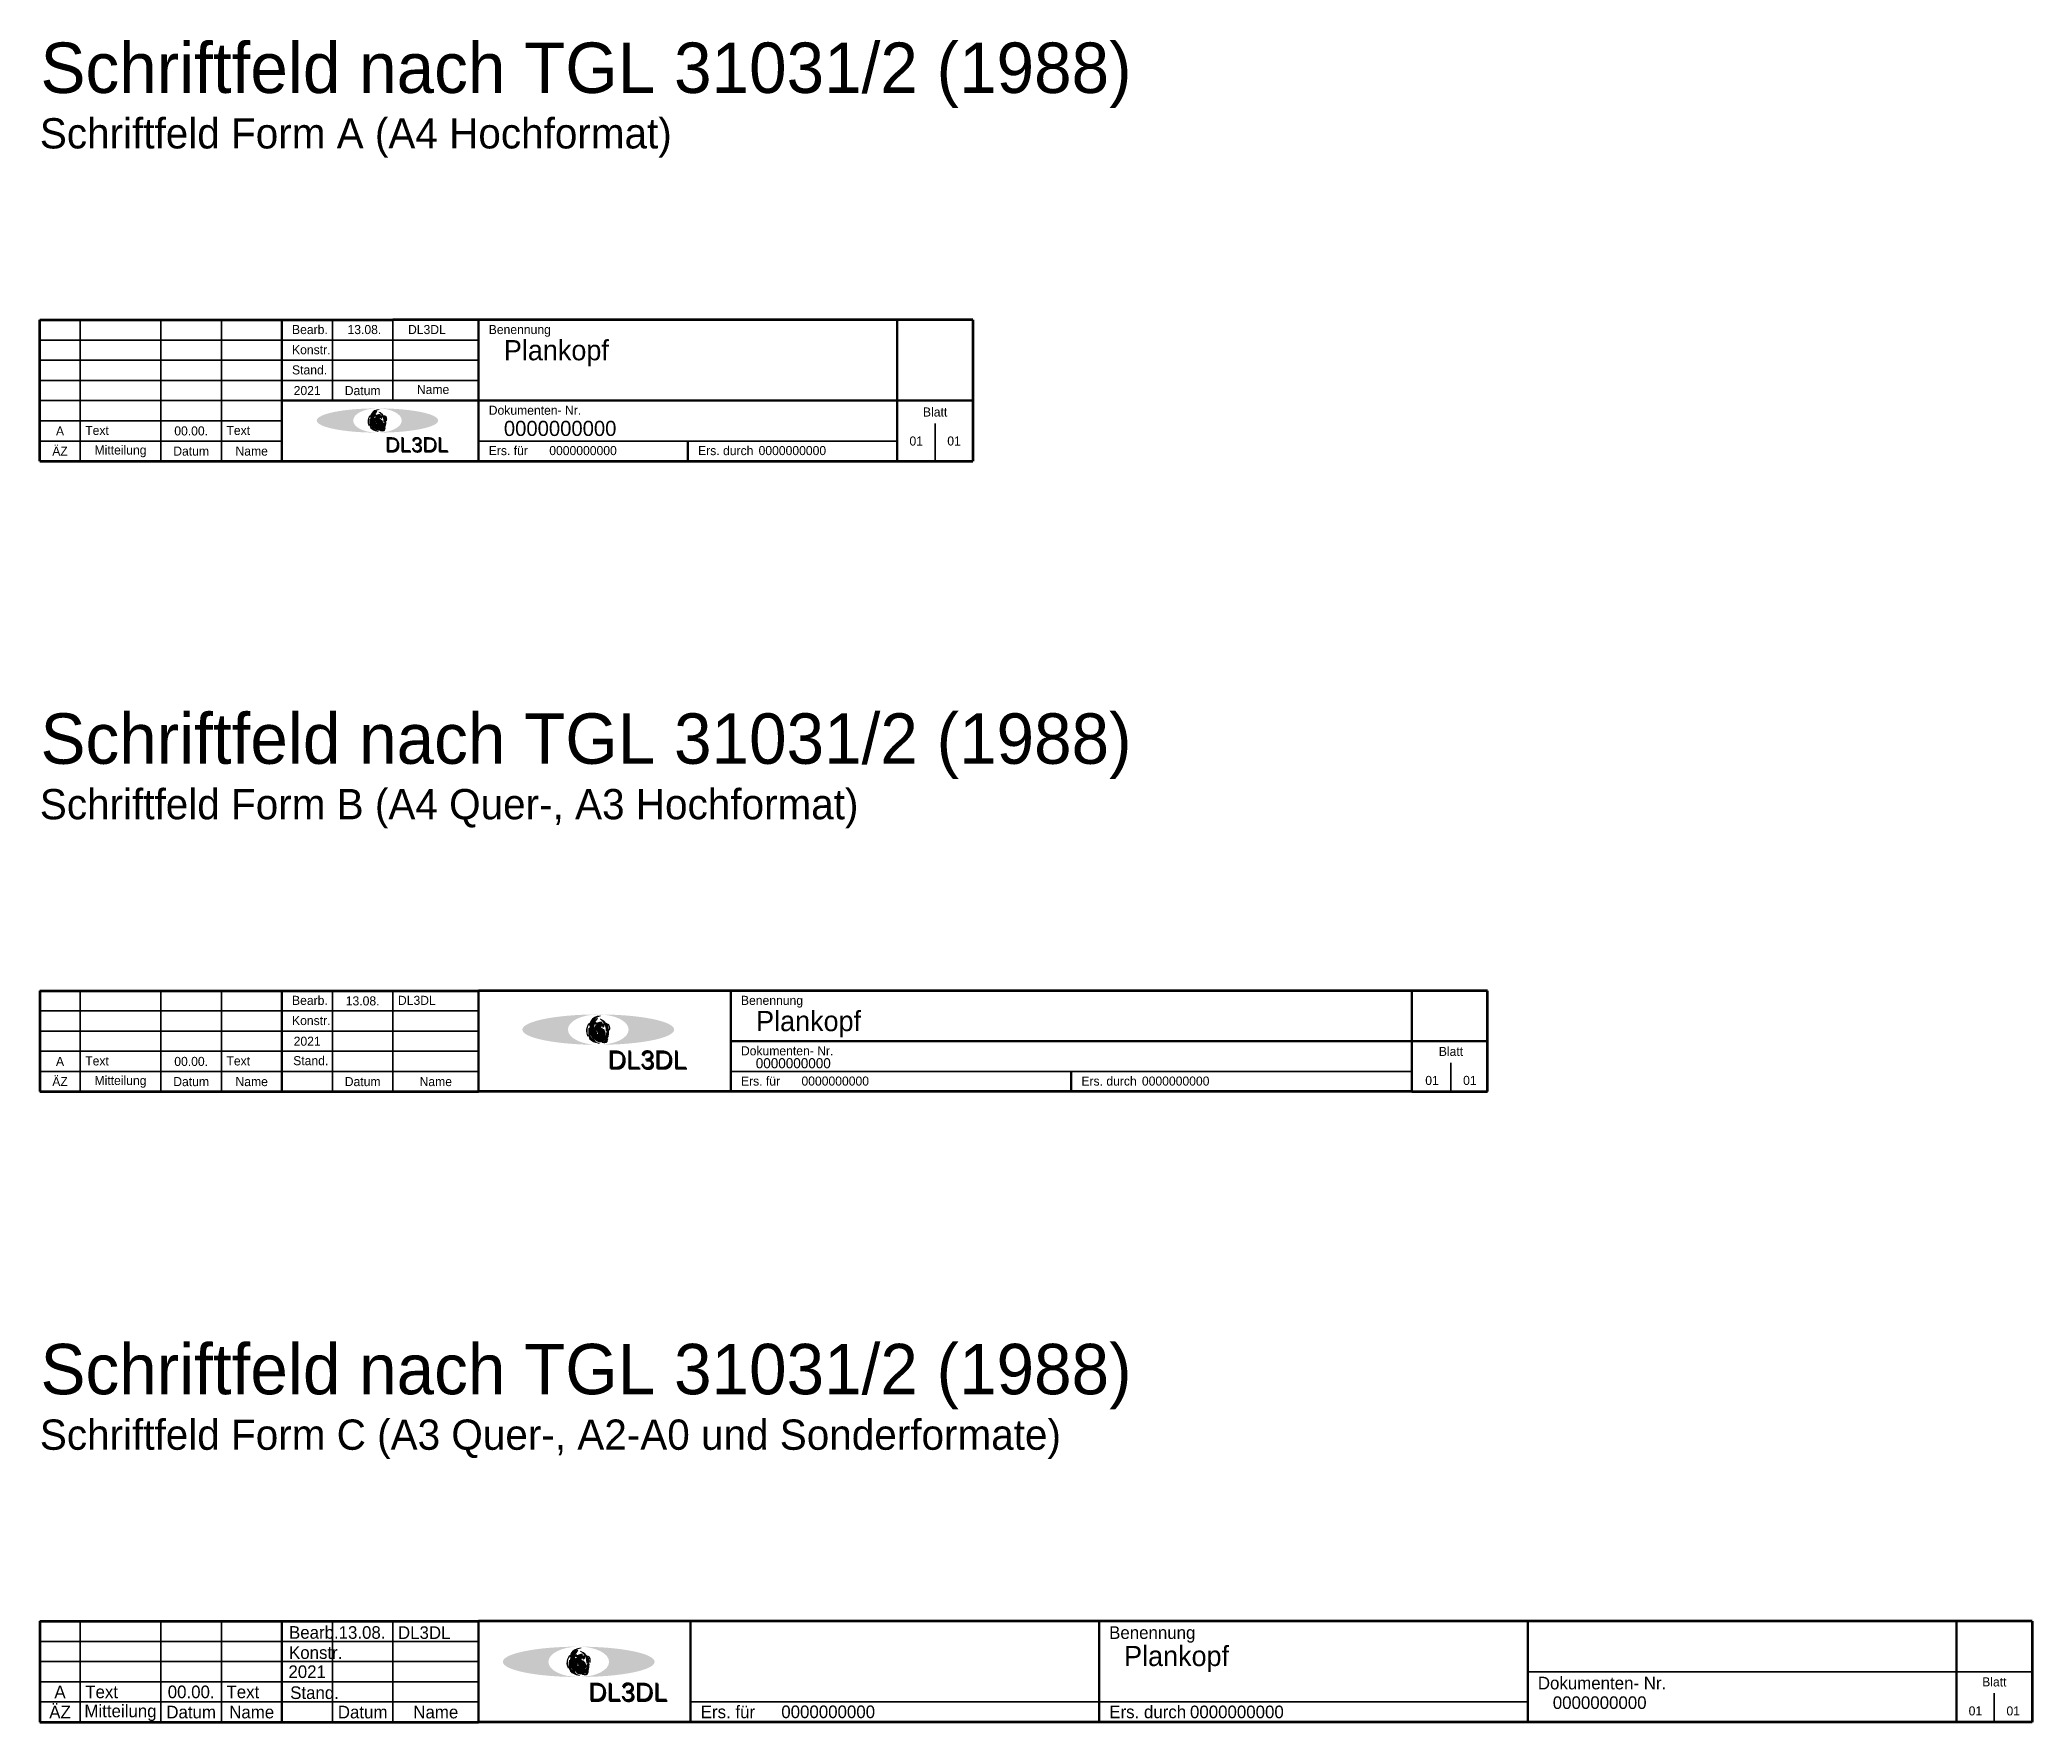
# Model space of a CAD drawing. Header units: millimetres. Extents: x -2 to 4162, y -72 to 4282.
# Drawn here: x 595 to 990, y -59 to 274.5 of the extents above; entities that cross this region are included whole.
import ezdxf
from ezdxf.enums import TextEntityAlignment as Align

# ---------------------------------------------------------------- set-up
doc = ezdxf.new("R2010")
doc.units = ezdxf.units.MM
for name, color, linetype, lineweight, true_color in [('_Logo_A_oval', 1, 'Continuous', 5, 0xff0000), ('_Logo_B_oval', 30, 'Continuous', 5, 0xff7f00), ('_Logo_C_oval', 16, 'Continuous', 5, 0x4c0000), ('_Logo_Phoenix', 96, 'Continuous', 5, 0x004c00), ('_Logo_Text1', 5, 'Continuous', 5, 0x0000ff), ('_Logo_Text2', 1, 'Continuous', 5, 0xff0000), ('Begrenzungslinie Felder', 5, 'Continuous', 50, 0x0000ff), ('Begrenzungslinie Schriftfeld', 30, 'Continuous', 100, 0xff7f00), ('Legende', 7, 'Continuous', 5, 0x000000), ('Text_Ausgef', 3, 'Continuous', 5, 0x00ff00), ('Text_Vorgabe', 1, 'Continuous', 5, 0xff0000), ('Zeilenlinie', 134, 'Continuous', 35, 0x008080)]:
    doc.layers.add(name, color=color, linetype=linetype, lineweight=lineweight, true_color=true_color)
doc.styles.add('textstyle117', font='')
doc.styles.add('textstyle125', font='')
doc.styles.add('textstyle126', font='')
doc.styles.add('textstyle127', font='')
doc.styles.add('textstyle133', font='')
doc.styles.add('textstyle167', font='')
doc.styles.add('textstyle178', font='')
doc.styles.add('textstyle179', font='')
doc.styles.add('textstyle273', font='')
doc.styles.add('textstyle274', font='')
doc.styles.add('textstyle275', font='')
doc.styles.add('textstyle285', font='')
doc.styles.add('textstyle287', font='')
doc.styles.add('textstyle289', font='')
doc.styles.add('textstyle291', font='')
doc.styles.add('textstyle293', font='')
doc.styles.add('textstyle297', font='')
doc.styles.add('textstyle315', font='')
doc.styles.add('textstyle319', font='')
doc.styles.add('textstyle325', font='')
doc.styles.add('textstyle329', font='')
doc.styles.add('textstyle335', font='')
doc.styles.add('textstyle338', font='')
doc.styles.add('textstyle341', font='')
doc.styles.add('textstyle345', font='')
doc.styles.add('textstyle349', font='')
doc.styles.add('textstyle355', font='')
doc.styles.add('textstyle358', font='')
doc.styles.add('textstyle364', font='')
doc.styles.add('textstyle368', font='')
doc.styles.add('textstyle379', font='')
doc.styles.add('textstyle380', font='')
doc.styles.add('textstyle381', font='')
doc.styles.add('textstyle382', font='')
doc.styles.add('textstyle383', font='')
doc.styles.add('textstyle387', font='')
doc.styles.add('textstyle390', font='')
doc.styles.add('textstyle396', font='')
doc.styles.add('textstyle400', font='')
doc.styles.add('textstyle416', font='')
doc.styles.add('textstyle417', font='')
doc.styles.add('textstyle420', font='')
doc.styles.add('textstyle427', font='')
doc.styles.add('textstyle43', font='')
doc.styles.add('textstyle431', font='')
doc.styles.add('textstyle437', font='')
doc.styles.add('textstyle44', font='')
doc.styles.add('textstyle441', font='')
doc.styles.add('textstyle447', font='')
doc.styles.add('textstyle45', font='')
doc.styles.add('textstyle452', font='')
doc.styles.add('textstyle455', font='')
doc.styles.add('textstyle459', font='')
doc.styles.add('textstyle46', font='')
doc.styles.add('textstyle465', font='')
doc.styles.add('textstyle47', font='')
doc.styles.add('textstyle471', font='')
doc.styles.add('textstyle472', font='')
doc.styles.add('textstyle478', font='')
doc.styles.add('textstyle48', font='')
doc.styles.add('textstyle481', font='')
doc.styles.add('textstyle485', font='')
doc.styles.add('textstyle491', font='')
doc.styles.add('textstyle494', font='')
doc.styles.add('textstyle500', font='')
doc.styles.add('textstyle503', font='')
doc.styles.add('textstyle506', font='')
doc.styles.add('textstyle51', font='')
doc.styles.add('textstyle510', font='')
doc.styles.add('textstyle511', font='')
doc.styles.add('textstyle777', font='')
doc.styles.add('textstyle778', font='')
doc.styles.add('textstyle779', font='')
doc.styles.add('textstyle780', font='')
doc.styles.add('textstyle781', font='')
doc.styles.add('textstyle782', font='')
doc.styles.add('textstyle785', font='')
doc.styles.add('textstyle788', font='')
doc.styles.add('textstyle799', font='')
doc.styles.add('textstyle800', font='')
doc.styles.add('textstyle801', font='')
doc.styles.add('textstyle802', font='')
doc.styles.add('textstyle803', font='')
doc.styles.add('textstyle804', font='')
doc.styles.add('textstyle807', font='')
doc.styles.add('textstyle812', font='')
doc.styles.add('textstyle816', font='')
doc.styles.add('textstyle833', font='')
doc.styles.add('textstyle838', font='')
doc.styles.get('textstyle117').set_extended_font_data('TGL 31034-1')
doc.styles.get('textstyle125').set_extended_font_data('TGL 31034-1')
doc.styles.get('textstyle126').set_extended_font_data('TGL 31034-1')
doc.styles.get('textstyle127').set_extended_font_data('TGL 31034-1')
doc.styles.get('textstyle133').set_extended_font_data('TGL 31034-1')
doc.styles.get('textstyle167').set_extended_font_data('TGL 31034-1')
doc.styles.get('textstyle178').set_extended_font_data('TGL 31034-1')
doc.styles.get('textstyle179').set_extended_font_data('TGL 31034-1')
doc.styles.get('textstyle273').set_extended_font_data('TGL 31034-1')
doc.styles.get('textstyle274').set_extended_font_data('TGL 31034-1')
doc.styles.get('textstyle275').set_extended_font_data('TGL 31034-1')
doc.styles.get('textstyle285').set_extended_font_data('TGL 31034-1')
doc.styles.get('textstyle287').set_extended_font_data('TGL 31034-1')
doc.styles.get('textstyle289').set_extended_font_data('TGL 31034-1')
doc.styles.get('textstyle291').set_extended_font_data('TGL 31034-1')
doc.styles.get('textstyle293').set_extended_font_data('TGL 31034-1')
doc.styles.get('textstyle297').set_extended_font_data('TGL 31034-1')
doc.styles.get('textstyle315').set_extended_font_data('TGL 31034-1')
doc.styles.get('textstyle319').set_extended_font_data('TGL 31034-1')
doc.styles.get('textstyle325').set_extended_font_data('TGL 31034-1')
doc.styles.get('textstyle329').set_extended_font_data('TGL 31034-1')
doc.styles.get('textstyle335').set_extended_font_data('TGL 31034-1')
doc.styles.get('textstyle338').set_extended_font_data('TGL 31034-1')
doc.styles.get('textstyle341').set_extended_font_data('TGL 31034-1')
doc.styles.get('textstyle345').set_extended_font_data('TGL 31034-1')
doc.styles.get('textstyle349').set_extended_font_data('TGL 31034-1')
doc.styles.get('textstyle355').set_extended_font_data('TGL 31034-1')
doc.styles.get('textstyle358').set_extended_font_data('TGL 31034-1')
doc.styles.get('textstyle364').set_extended_font_data('TGL 31034-1')
doc.styles.get('textstyle368').set_extended_font_data('TGL 31034-1')
doc.styles.get('textstyle379').set_extended_font_data('TGL 31034-1')
doc.styles.get('textstyle380').set_extended_font_data('TGL 31034-1')
doc.styles.get('textstyle381').set_extended_font_data('TGL 31034-1')
doc.styles.get('textstyle382').set_extended_font_data('TGL 31034-1')
doc.styles.get('textstyle383').set_extended_font_data('TGL 31034-1')
doc.styles.get('textstyle387').set_extended_font_data('TGL 31034-1')
doc.styles.get('textstyle390').set_extended_font_data('TGL 31034-1')
doc.styles.get('textstyle396').set_extended_font_data('TGL 31034-1')
doc.styles.get('textstyle400').set_extended_font_data('TGL 31034-1')
doc.styles.get('textstyle416').set_extended_font_data('TGL 31034-1')
doc.styles.get('textstyle417').set_extended_font_data('TGL 31034-1')
doc.styles.get('textstyle420').set_extended_font_data('TGL 31034-1')
doc.styles.get('textstyle427').set_extended_font_data('TGL 31034-1')
doc.styles.get('textstyle43').set_extended_font_data('TGL 31034-1')
doc.styles.get('textstyle431').set_extended_font_data('TGL 31034-1')
doc.styles.get('textstyle437').set_extended_font_data('TGL 31034-1')
doc.styles.get('textstyle44').set_extended_font_data('TGL 31034-1')
doc.styles.get('textstyle441').set_extended_font_data('TGL 31034-1')
doc.styles.get('textstyle447').set_extended_font_data('TGL 31034-1')
doc.styles.get('textstyle45').set_extended_font_data('TGL 31034-1')
doc.styles.get('textstyle452').set_extended_font_data('TGL 31034-1')
doc.styles.get('textstyle455').set_extended_font_data('TGL 31034-1')
doc.styles.get('textstyle459').set_extended_font_data('TGL 31034-1')
doc.styles.get('textstyle46').set_extended_font_data('TGL 31034-1')
doc.styles.get('textstyle465').set_extended_font_data('TGL 31034-1')
doc.styles.get('textstyle47').set_extended_font_data('TGL 31034-1')
doc.styles.get('textstyle471').set_extended_font_data('TGL 31034-1')
doc.styles.get('textstyle472').set_extended_font_data('TGL 31034-1')
doc.styles.get('textstyle478').set_extended_font_data('TGL 31034-1')
doc.styles.get('textstyle48').set_extended_font_data('TGL 31034-1')
doc.styles.get('textstyle481').set_extended_font_data('TGL 31034-1')
doc.styles.get('textstyle485').set_extended_font_data('TGL 31034-1')
doc.styles.get('textstyle491').set_extended_font_data('TGL 31034-1')
doc.styles.get('textstyle494').set_extended_font_data('TGL 31034-1')
doc.styles.get('textstyle500').set_extended_font_data('TGL 31034-1')
doc.styles.get('textstyle503').set_extended_font_data('TGL 31034-1')
doc.styles.get('textstyle506').set_extended_font_data('TGL 31034-1')
doc.styles.get('textstyle51').set_extended_font_data('TGL 31034-1')
doc.styles.get('textstyle510').set_extended_font_data('Arial')
doc.styles.get('textstyle511').set_extended_font_data('Arial')
doc.styles.get('textstyle777').set_extended_font_data('TGL 31034-1')
doc.styles.get('textstyle778').set_extended_font_data('TGL 31034-1')
doc.styles.get('textstyle779').set_extended_font_data('TGL 31034-1')
doc.styles.get('textstyle780').set_extended_font_data('TGL 31034-1')
doc.styles.get('textstyle781').set_extended_font_data('TGL 31034-1')
doc.styles.get('textstyle782').set_extended_font_data('TGL 31034-1')
doc.styles.get('textstyle785').set_extended_font_data('TGL 31034-1')
doc.styles.get('textstyle788').set_extended_font_data('TGL 31034-1')
doc.styles.get('textstyle799').set_extended_font_data('TGL 31034-1')
doc.styles.get('textstyle800').set_extended_font_data('TGL 31034-1')
doc.styles.get('textstyle801').set_extended_font_data('TGL 31034-1')
doc.styles.get('textstyle802').set_extended_font_data('TGL 31034-1')
doc.styles.get('textstyle803').set_extended_font_data('TGL 31034-1')
doc.styles.get('textstyle804').set_extended_font_data('TGL 31034-1')
doc.styles.get('textstyle807').set_extended_font_data('TGL 31034-1')
doc.styles.get('textstyle812').set_extended_font_data('TGL 31034-1')
doc.styles.get('textstyle816').set_extended_font_data('TGL 31034-1')
doc.styles.get('textstyle833').set_extended_font_data('TGL 31034-1')
doc.styles.get('textstyle838').set_extended_font_data('TGL 31034-1')

msp = doc.modelspace()

# ---------------------------------------------------------------- texts
at = {"layer": 'Legende'}
for s, height, style, p in [('Schriftfeld nach TGL 31031/2 (1988)', 10, 'textstyle289', (595.13, 274)), ('Schriftfeld Form A (A4 Hochformat)', 6, 'textstyle297', (595, 259)), ('Schriftfeld nach TGL 31031/2 (1988)', 10, 'textstyle293', (595.13, 141)), ('Schriftfeld Form B (A4 Quer-, A3 Hochformat)', 6, 'textstyle287', (595, 126)), ('Schriftfeld nach TGL 31031/2 (1988)', 10, 'textstyle291', (595.13, 16)), ('Schriftfeld Form C (A3 Quer-, A2-A0 und Sonderformate)', 6, 'textstyle285', (595, 1))]:
    msp.add_text(s, height=height, dxfattribs=dict(at, style=style)).set_placement(p, align=Align.TOP_LEFT)
at = {"layer": 'Text_Ausgef'}
for s, height, style, p in [('13.08.', 1.8, 'textstyle126', (656, 218)), ('DL3DL', 1.8, 'textstyle125', (668, 218)), ('Plankopf', 4, 'textstyle275', (687, 215)), ('Text', 1.8, 'textstyle48', (604, 198)), ('Text', 1.8, 'textstyle788', (632, 198)), ('0000000000', 3, 'textstyle274', (687, 199)), ('0000000000', 1.8, 'textstyle782', (696, 194)), ('0000000000', 1.8, 'textstyle807', (737.5, 194)), ('DL3DL', 1.8, 'textstyle45', (666, 85)), ('Plankopf', 4, 'textstyle167', (737, 82)), ('Text', 1.8, 'textstyle47', (604, 73)), ('Text', 1.8, 'textstyle46', (632, 73)), ('0000000000', 2, 'textstyle273', (736.94, 72.64)), ('0000000000', 1.8, 'textstyle781', (746, 69)), ('0000000000', 1.8, 'textstyle812', (813.5, 69)), ('DL3DL', 2.5, 'textstyle777', (666, -40)), ('Plankopf', 4, 'textstyle179', (809.96, -43.88)), ('Text', 2.5, 'textstyle779', (604, -51.75)), ('Text', 2.5, 'textstyle778', (632, -51.75)), ('0000000000', 2.5, 'textstyle178', (894.96, -53.88)), ('0000000000', 2.5, 'textstyle382', (742, -55.7)), ('0000000000', 2.5, 'textstyle416', (823.03, -55.72))]:
    msp.add_text(s, height=height, dxfattribs=dict(at, style=style)).set_placement(p, align=Align.TOP_LEFT)
for s, height, style, p in [('2021', 1.8, 'textstyle127', (648, 205)), ('A', 1.8, 'textstyle51', (599, 197)), ('00.00.', 1.8, 'textstyle785', (625, 197)), ('01', 1.8, 'textstyle804', (768.75, 195)), ('01', 1.8, 'textstyle803', (776.25, 195)), ('13.08.', 1.8, 'textstyle44', (659, 84)), ('2021', 1.8, 'textstyle117', (648, 76)), ('A', 1.8, 'textstyle780', (599, 72)), ('00.00.', 1.8, 'textstyle43', (625, 72)), ('01', 1.8, 'textstyle802', (871.02, 68.23)), ('01', 1.8, 'textstyle801', (878.52, 68.23)), ('13.08.', 2.5, 'textstyle816', (658.88, -41.22)), ('2021', 2.5, 'textstyle133', (648, -49)), ('A', 2.5, 'textstyle833', (599, -53)), ('00.00.', 2.5, 'textstyle838', (625, -53)), ('01', 1.8, 'textstyle800', (978.75, -56.77)), ('01', 1.8, 'textstyle799', (986.25, -56.77))]:
    msp.add_text(s, height=height, dxfattribs=dict(at, style=style)).set_placement(p, align=Align.MIDDLE_CENTER)
at = {"layer": 'Text_Vorgabe'}
for s, height, style, p in [('Bearb.', 1.8, 'textstyle431', (645, 218)), ('Benennung', 1.8, 'textstyle341', (684, 218)), ('Konstr.', 1.8, 'textstyle441', (645, 214)), ('Stand.', 1.8, 'textstyle437', (645, 210)), ('Dokumenten- Nr.', 1.8, 'textstyle355', (684, 202)), ('Ers. für', 1.8, 'textstyle387', (684, 194)), ('Ers. durch', 1.8, 'textstyle400', (725.5, 194)), ('Bearb.', 1.8, 'textstyle427', (645, 85)), ('Benennung', 1.8, 'textstyle358', (734, 85)), ('Konstr.', 1.8, 'textstyle455', (645, 81)), ('Dokumenten- Nr.', 1.8, 'textstyle390', (734, 75)), ('Stand.', 1.8, 'textstyle452', (645.23, 73.05)), ('Ers. für', 1.8, 'textstyle420', (734, 69)), ('Ers. durch', 1.8, 'textstyle396', (801.5, 69)), ('Bearb.', 2.5, 'textstyle447', (644.4, -39.96)), ('Benennung', 2.5, 'textstyle364', (807, -40)), ('Konstr.', 2.5, 'textstyle471', (644.4, -43.96)), ('Dokumenten- Nr.', 2.5, 'textstyle368', (892, -50)), ('Stand.', 2.5, 'textstyle465', (644.63, -51.91)), ('Ers. für', 2.5, 'textstyle383', (726.03, -55.72)), ('Ers. durch', 2.5, 'textstyle417', (807.03, -55.72))]:
    msp.add_text(s, height=height, dxfattribs=dict(at, style=style)).set_placement(p, align=Align.TOP_LEFT)
for s, height, style, p in [('Datum', 1.8, 'textstyle349', (659, 205)), ('Name', 1.8, 'textstyle345', (672.96, 205.22)), ('Blatt', 1.8, 'textstyle381', (772.5, 200.75)), ('ÄZ', 1.8, 'textstyle459', (599, 193)), ('Mitteilung', 1.8, 'textstyle472', (610.99, 193.22)), ('Datum', 1.8, 'textstyle485', (625, 193)), ('Name', 1.8, 'textstyle319', (637, 193)), ('Blatt', 1.8, 'textstyle380', (874.77, 73.98)), ('ÄZ', 1.8, 'textstyle481', (599, 68)), ('Mitteilung', 1.8, 'textstyle494', (610.99, 68.22)), ('Datum', 1.8, 'textstyle506', (625, 68)), ('Name', 1.8, 'textstyle315', (637, 68)), ('Datum', 1.8, 'textstyle503', (659, 68)), ('Name', 1.8, 'textstyle338', (673.5, 68)), ('Blatt', 1.8, 'textstyle379', (982.5, -51.02)), ('ÄZ', 2.5, 'textstyle478', (599, -57)), ('Mitteilung', 2.5, 'textstyle491', (610.99, -56.78)), ('Datum', 2.5, 'textstyle500', (625, -57)), ('Name', 2.5, 'textstyle335', (637, -57)), ('Datum', 2.5, 'textstyle325', (659, -57)), ('Name', 2.5, 'textstyle329', (673.5, -57))]:
    msp.add_text(s, height=height, dxfattribs=dict(at, style=style)).set_placement(p, align=Align.MIDDLE_CENTER)

# ---------------------------------------------------------------- blocks, each defined once
blk = doc.blocks.new('block 1')
at = {"layer": '_Logo_A_oval'}
h = blk.add_hatch(color=256, dxfattribs=at)
edge = h.paths.add_edge_path()
edge.add_ellipse((-24.42, 16.3), major_axis=(7.52, 0), ratio=0.5, start_angle=0, end_angle=360)
edge = h.paths.add_edge_path()
edge.add_ellipse((-24.42, 16.3), major_axis=(11.29, 0), ratio=0.333333, start_angle=0, end_angle=360)
at = {"layer": '_Logo_B_oval'}
h = blk.add_hatch(color=256, dxfattribs=at)
edge = h.paths.add_edge_path()
edge.add_ellipse((-24.42, 16.3), major_axis=(11.29, 0), ratio=0.333333, start_angle=0, end_angle=360)
edge = h.paths.add_edge_path()
edge.add_ellipse((-24.42, 16.3), major_axis=(15.05, 0), ratio=0.25, start_angle=0, end_angle=360)
at = {"layer": '_Logo_C_oval'}
h = blk.add_hatch(color=256, dxfattribs=at)
edge = h.paths.add_edge_path()
edge.add_ellipse((-24.42, 16.3), major_axis=(15.05, 0), ratio=0.25, start_angle=0, end_angle=360)
edge = h.paths.add_edge_path()
edge.add_ellipse((-24.42, 16.3), major_axis=(18.81, 0), ratio=0.2, start_angle=0, end_angle=360)
at = {"layer": '_Logo_Phoenix'}
h = blk.add_hatch(color=256, dxfattribs=at)
edge = h.paths.add_edge_path()
edge.add_spline(control_points=[(-26.6, 17.89), (-27.81, 16.75), (-27.23, 14.84), (-26.96, 14.71)], knot_values=[0, 0, 0, 0, 1, 1, 1, 1], degree=3, periodic=0)
edge.add_spline(control_points=[(-26.96, 14.71), (-27.04, 14.78), (-27.63, 16.69), (-26.6, 17.89)], knot_values=[0, 0, 0, 0, 1, 1, 1, 1], degree=3, periodic=0)
h = blk.add_hatch(color=256, dxfattribs=at)
edge = h.paths.add_edge_path()
edge.add_spline(control_points=[(-24.98, 15.82), (-24.67, 15.64), (-24.89, 15.28), (-24.89, 15.28), (-24.89, 15.28), (-24.81, 15.1), (-24.34, 15.1), (-24.41, 15.53), (-24.5, 15.82), (-24.89, 16.21), (-25.2, 16.47), (-25.32, 16.83), (-25.09, 17.19), (-24.71, 17.43), (-24.64, 17.53), (-24.7, 17.66), (-24.91, 17.65), (-25.1, 17.6), (-25.26, 17.69), (-25.22, 17.95), (-24.98, 18.08), (-24.97, 18.09), (-24.97, 18.08), (-25.04, 17.97), (-25.15, 17.88), (-25.06, 17.8), (-24.77, 17.88), (-24.43, 18.06), (-23.82, 18.19), (-23.6, 18.17), (-23.57, 18.11), (-23.54, 17.91), (-23.62, 17.75), (-23.32, 17.79), (-23.11, 17.69), (-22.94, 17.52), (-22.98, 17.23), (-23.18, 16.98), (-23.26, 16.92), (-23.26, 16.92), (-23.28, 17.06), (-23.33, 17.22), (-23.51, 17.26), (-23.76, 17.21), (-23.87, 16.98), (-23.85, 16.68), (-23.63, 16.59), (-23.19, 16.44), (-22.98, 16.16)], knot_values=[0, 0, 0, 0, 1, 2, 3, 4, 5, 6, 7, 8, 9, 10, 11, 12, 13, 14, 15, 16, 17, 18, 19, 20, 21, 22, 23, 24, 25, 26, 27, 28, 29, 30, 31, 32, 33, 34, 35, 36, 37, 38, 39, 40, 41, 42, 43, 44, 45, 46, 46, 46, 46], degree=3, periodic=0)
edge.add_spline(control_points=[(-22.98, 16.16), (-22.78, 15.82), (-22.64, 15.33), (-22.72, 14.85), (-22.89, 14.42), (-23.05, 14.16), (-23.05, 14.16), (-22.53, 14.47), (-22.39, 15), (-22.4, 15.41), (-22.44, 15.51), (-22.29, 15.25), (-22.27, 14.77), (-22.37, 14.46), (-22.79, 13.69), (-23.23, 13.41), (-23.72, 13.27), (-24.31, 13.27), (-24.68, 13.45), (-24.68, 13.45), (-24.68, 13.45)], knot_values=[0, 0, 0, 0, 1, 2, 3, 4, 5, 6, 7, 8, 9, 10, 11, 12, 13, 14, 15, 16, 17, 18, 18, 18, 18], degree=3, periodic=0)
edge.add_spline(control_points=[(-24.68, 13.45), (-24.68, 13.45), (-24.73, 13.42), (-27.63, 16.75), (-24.62, 19.15)], knot_values=[0, 0, 0, 0, 1, 2, 2, 2, 2], degree=3, periodic=0)
edge.add_spline(control_points=[(-24.62, 19.15), (-25.94, 17.44), (-24.98, 15.82), (-24.98, 15.82), (-24.98, 15.82), (-24.98, 15.82), (-24.98, 15.82)], knot_values=[0, 0, 0, 0, 1, 2, 3, 4, 4, 4, 4], degree=3, periodic=0)
h = blk.add_hatch(color=256, dxfattribs=at)
edge = h.paths.add_edge_path()
edge.add_spline(control_points=[(-25.07, 19.2), (-26.56, 16.31), (-25.17, 13.29), (-25.17, 13.28), (-25.17, 13.28), (-27.32, 16.35), (-25.07, 19.2), (-25.07, 19.2), (-25.07, 19.2)], knot_values=[0, 0, 0, 0, 1, 2, 3, 4, 5, 6, 6, 6, 6], degree=3, periodic=0)
h = blk.add_hatch(color=256, dxfattribs=at)
edge = h.paths.add_edge_path()
edge.add_spline(control_points=[(-26.74, 16.69), (-26.67, 13.86), (-24.21, 12.88), (-24.21, 12.88), (-24.21, 12.88), (-26.98, 13.57), (-26.72, 16.66), (-26.72, 16.66), (-26.74, 16.69)], knot_values=[0, 0, 0, 0, 1, 2, 3, 4, 5, 6, 6, 6, 6], degree=3, periodic=0)
h = blk.add_hatch(color=256, dxfattribs=at)
edge = h.paths.add_edge_path()
edge.add_spline(control_points=[(-23.85, 19.74), (-25.84, 19.26), (-26.58, 17.35), (-26.58, 17.35)], knot_values=[0, 0, 0, 0, 1, 1, 1, 1], degree=3, periodic=0)
edge.add_spline(control_points=[(-26.58, 17.35), (-26.55, 17.49), (-26.28, 19.73), (-23.85, 19.74)], knot_values=[0, 0, 0, 0, 1, 1, 1, 1], degree=3, periodic=0)
h = blk.add_hatch(color=256, dxfattribs=at)
edge = h.paths.add_edge_path()
edge.add_spline(control_points=[(-22.53, 16.9), (-22.49, 16.66), (-22.46, 16.47), (-22.44, 16.16), (-22.43, 15.93), (-22.44, 15.93), (-22.44, 15.93), (-22.33, 16.25), (-22.33, 16.63), (-22.41, 17.29), (-22.62, 17.91), (-22.8, 18.21), (-23.31, 18.62), (-23.99, 18.93), (-23.99, 18.93), (-23.99, 18.93)], knot_values=[0, 0, 0, 0, 1, 2, 3, 4, 5, 6, 7, 8, 9, 10, 11, 12, 13, 13, 13, 13], degree=3, periodic=0)
edge.add_spline(control_points=[(-23.99, 18.93), (-23.58, 18.71), (-23.35, 18.48), (-23.11, 18.17), (-22.86, 17.85), (-22.63, 17.34), (-22.53, 16.9)], knot_values=[0, 0, 0, 0, 1, 2, 3, 4, 4, 4, 4], degree=3, periodic=0)
h = blk.add_hatch(color=256, dxfattribs=at)
edge = h.paths.add_edge_path()
edge.add_spline(control_points=[(-21.88, 15.29), (-21.9, 14.91), (-22.02, 14.4), (-22.18, 14.11), (-22.54, 13.78), (-22.74, 13.58), (-22.74, 13.58), (-22.6, 13.84), (-22.4, 14.16), (-22.28, 14.47), (-22.27, 14.77), (-22.41, 15.45)], knot_values=[0, 0, 0, 0, 1, 2, 3, 4, 5, 6, 7, 8, 9, 9, 9, 9], degree=3, periodic=0)
edge.add_spline(control_points=[(-22.41, 15.45), (-22.22, 15.55), (-22.18, 15.76), (-22.16, 16.39), (-22.2, 16.96), (-22.21, 17.27), (-22.41, 17.88), (-22.52, 17.96), (-22.18, 17.52), (-22.07, 17.22), (-21.96, 16.8), (-21.9, 16.39), (-21.87, 15.82), (-21.88, 15.29)], knot_values=[0, 0, 0, 0, 1, 2, 3, 4, 5, 6, 7, 8, 9, 10, 11, 11, 11, 11], degree=3, periodic=0)
h = blk.add_hatch(color=256, dxfattribs=at)
edge = h.paths.add_edge_path()
edge.add_spline(control_points=[(-21.62, 16.15), (-21.62, 16.55), (-21.68, 16.81), (-21.74, 17.11), (-21.86, 17.35), (-22.13, 17.73), (-22.13, 17.73), (-22.13, 17.73)], knot_values=[0, 0, 0, 0, 1, 2, 3, 4, 5, 5, 5, 5], degree=3, periodic=0)
edge.add_spline(control_points=[(-22.13, 17.73), (-21.5, 17.42), (-21.62, 16.15), (-21.62, 16.15), (-21.62, 16.15)], knot_values=[0, 0, 0, 0, 1, 2, 2, 2, 2], degree=3, periodic=0)
h = blk.add_hatch(color=256, dxfattribs=at)
edge = h.paths.add_edge_path()
edge.add_spline(control_points=[(-23.42, 13.15), (-23.15, 13.04), (-22.71, 13.03), (-22.46, 13.1), (-22.24, 13.34), (-22.1, 13.68), (-22.08, 13.94), (-22.06, 14.05), (-22.06, 14.05), (-22.06, 14.05), (-22.15, 13.82), (-22.22, 13.75), (-22.4, 13.53), (-22.59, 13.39), (-22.77, 13.32), (-23.05, 13.23), (-23.33, 13.21), (-23.42, 13.21), (-23.52, 13.21), (-23.52, 13.21), (-23.52, 13.21), (-23.46, 13.17), (-23.42, 13.15), (-23.42, 13.15), (-23.42, 13.15)], knot_values=[0, 0, 0, 0, 1, 2, 3, 4, 5, 6, 7, 8, 9, 10, 11, 12, 13, 14, 15, 16, 17, 18, 19, 20, 21, 22, 22, 22, 22], degree=3, periodic=0)
for points in [[(-26.6, 17.89), (-27.81, 16.75), (-27.23, 14.84), (-26.96, 14.71)], [(-24.62, 19.15), (-27.63, 16.75), (-24.73, 13.42), (-24.68, 13.45), (-24.68, 13.45)], [(-26.6, 17.89), (-27.63, 16.69), (-27.04, 14.78), (-26.96, 14.71)], [(-26.74, 16.69), (-26.67, 13.86), (-24.21, 12.88), (-24.21, 12.88), (-24.21, 12.88), (-26.98, 13.57), (-26.72, 16.66), (-26.72, 16.66), (-26.74, 16.69)], [(-25.07, 19.2), (-26.56, 16.31), (-25.17, 13.29), (-25.17, 13.28), (-25.17, 13.28), (-27.32, 16.35), (-25.07, 19.2), (-25.07, 19.2), (-25.07, 19.2)], [(-23.85, 19.74), (-26.28, 19.73), (-26.55, 17.49), (-26.58, 17.35)], [(-23.85, 19.74), (-25.84, 19.26), (-26.58, 17.35), (-26.58, 17.35)], [(-24.62, 19.15), (-25.94, 17.44), (-24.98, 15.82), (-24.98, 15.82), (-24.98, 15.82), (-24.98, 15.82), (-24.98, 15.82)], [(-24.98, 15.82), (-24.67, 15.64), (-24.89, 15.28), (-24.89, 15.28), (-24.89, 15.28), (-24.81, 15.1), (-24.34, 15.1), (-24.41, 15.53), (-24.5, 15.82), (-24.89, 16.21), (-25.2, 16.47), (-25.32, 16.83), (-25.09, 17.19), (-24.71, 17.43), (-24.64, 17.53), (-24.7, 17.66), (-24.91, 17.65), (-25.1, 17.6), (-25.26, 17.69), (-25.22, 17.95), (-24.98, 18.08), (-24.97, 18.09), (-24.97, 18.08), (-25.04, 17.97), (-25.15, 17.88), (-25.06, 17.8), (-24.77, 17.88), (-24.43, 18.06), (-23.82, 18.19), (-23.6, 18.17), (-23.57, 18.11), (-23.54, 17.91), (-23.62, 17.75), (-23.32, 17.79), (-23.11, 17.69), (-22.94, 17.52), (-22.98, 17.23), (-23.18, 16.98), (-23.26, 16.92), (-23.26, 16.92), (-23.28, 17.06), (-23.33, 17.22), (-23.51, 17.26), (-23.76, 17.21), (-23.87, 16.98), (-23.85, 16.68), (-23.63, 16.59), (-23.19, 16.44), (-22.98, 16.16)], [(-22.98, 16.16), (-22.78, 15.82), (-22.64, 15.33), (-22.72, 14.85), (-22.89, 14.42), (-23.05, 14.16), (-23.05, 14.16), (-22.53, 14.47), (-22.39, 15), (-22.4, 15.41), (-22.44, 15.51), (-22.29, 15.25), (-22.27, 14.77), (-22.37, 14.46), (-22.79, 13.69), (-23.23, 13.41), (-23.72, 13.27), (-24.31, 13.27), (-24.68, 13.45), (-24.68, 13.45), (-24.68, 13.45)], [(-23.99, 18.93), (-23.58, 18.71), (-23.35, 18.48), (-23.11, 18.17), (-22.86, 17.85), (-22.63, 17.34), (-22.53, 16.9)], [(-22.53, 16.9), (-22.49, 16.66), (-22.46, 16.47), (-22.44, 16.16), (-22.43, 15.93), (-22.44, 15.93), (-22.44, 15.93), (-22.33, 16.25), (-22.33, 16.63), (-22.41, 17.29), (-22.62, 17.91), (-22.8, 18.21), (-23.31, 18.62), (-23.99, 18.93), (-23.99, 18.93), (-23.99, 18.93)], [(-21.88, 15.29), (-21.9, 14.91), (-22.02, 14.4), (-22.18, 14.11), (-22.54, 13.78), (-22.74, 13.58), (-22.74, 13.58), (-22.6, 13.84), (-22.4, 14.16), (-22.28, 14.47), (-22.27, 14.77), (-22.41, 15.45)], [(-22.41, 15.45), (-22.22, 15.55), (-22.18, 15.76), (-22.16, 16.39), (-22.2, 16.96), (-22.21, 17.27), (-22.41, 17.88), (-22.52, 17.96), (-22.18, 17.52), (-22.07, 17.22), (-21.96, 16.8), (-21.9, 16.39), (-21.87, 15.82), (-21.88, 15.29)], [(-22.13, 17.73), (-21.5, 17.42), (-21.62, 16.15), (-21.62, 16.15), (-21.62, 16.15)], [(-21.62, 16.15), (-21.62, 16.55), (-21.68, 16.81), (-21.74, 17.11), (-21.86, 17.35), (-22.13, 17.73), (-22.13, 17.73), (-22.13, 17.73)], [(-23.42, 13.15), (-23.15, 13.04), (-22.71, 13.03), (-22.46, 13.1), (-22.24, 13.34), (-22.1, 13.68), (-22.08, 13.94), (-22.06, 14.05), (-22.06, 14.05), (-22.06, 14.05), (-22.15, 13.82), (-22.22, 13.75), (-22.4, 13.53), (-22.59, 13.39), (-22.77, 13.32), (-23.05, 13.23), (-23.33, 13.21), (-23.42, 13.21), (-23.52, 13.21), (-23.52, 13.21), (-23.52, 13.21), (-23.46, 13.17), (-23.42, 13.15), (-23.42, 13.15), (-23.42, 13.15)]]:
    blk.add_open_spline(points, degree=3, dxfattribs=at)
at = {"layer": '_Logo_Text1', "style": 'textstyle511'}
blk.add_text('DL3DL', height=4.514, dxfattribs=at).set_placement((-12.05, 8.6), align=Align.MIDDLE_CENTER)
at = {"layer": '_Logo_Text2', "style": 'textstyle510'}
blk.add_text('DL3DL', height=4.514, dxfattribs=at).set_placement((-12.26, 8.9), align=Align.MIDDLE_CENTER)

# ---------------------------------------------------------------- linework, layer by layer
at = {"layer": 'Begrenzungslinie Felder'}
for p, q in [((643, 215), (643, 219)), ((682, 215), (682, 219)), ((765, 203), (765, 219)), ((643, 211), (643, 215)), ((682, 211), (682, 215)), ((643, 207), (643, 211)), ((682, 207), (682, 211)), ((643, 203), (643, 207)), ((682, 203), (682, 207)), ((643, 199), (643, 203)), ((682, 203), (643, 203)), ((765, 203), (682, 203)), ((682, 203), (682, 199)), ((780, 203), (765, 203)), ((765, 191), (765, 203)), ((643, 195), (643, 199)), ((682, 199), (682, 195)), ((643, 191), (643, 195)), ((682, 195), (682, 191)), ((723.5, 195), (723.5, 191)), ((643, 86), (643, 66)), ((682, 86), (682, 66)), ((732, 76), (732, 86)), ((867, 76), (867, 86)), ((732, 70), (732, 76)), ((732, 76), (882, 76)), ((867, 70), (867, 76)), ((732, 66), (732, 70)), ((799.5, 66), (799.5, 70)), ((867, 66), (867, 70)), ((643, -39), (643, -59)), ((682, -39), (682, -59)), ((724, -55), (724, -39)), ((805, -59), (805, -39)), ((890, -59), (890, -39)), ((975, -59), (975, -39)), ((724, -59), (724, -55))]:
    msp.add_line(p, q, dxfattribs=at)
at = {"layer": 'Begrenzungslinie Schriftfeld'}
for p, q in [((595, 215), (595, 219)), ((595, 219), (603, 219)), ((603, 219), (619, 219)), ((619, 219), (631, 219)), ((631, 219), (643, 219)), ((643, 219), (653, 219)), ((653, 219), (665, 219)), ((780, 219), (665, 219)), ((780, 219), (780, 203)), ((595, 211), (595, 215)), ((595, 207), (595, 211)), ((595, 203), (595, 207)), ((595, 199), (595, 203)), ((780, 203), (780, 199)), ((595, 195), (595, 199)), ((780, 199), (780, 195)), ((595, 191), (595, 195)), ((780, 195), (780, 191)), ((595, 191), (603, 191)), ((603, 191), (619, 191)), ((619, 191), (631, 191)), ((631, 191), (643, 191)), ((643, 191), (780, 191)), ((595, 86), (595, 82)), ((595, 86), (603, 86)), ((603, 86), (619, 86)), ((619, 86), (631, 86)), ((631, 86), (643, 86)), ((643, 86), (653, 86)), ((653, 86), (665, 86)), ((665, 86), (682, 86)), ((882, 86), (682, 86)), ((882, 76), (882, 86)), ((595, 82), (595, 78)), ((595, 78), (595, 74)), ((882, 66), (882, 76)), ((595, 74), (595, 70)), ((595, 70), (595, 66)), ((595, 66), (682, 66)), ((799.5, 66), (682, 66)), ((867, 66), (799.5, 66)), ((867, 66), (874.5, 66)), ((874.5, 66), (882, 66)), ((595, -39), (595, -43)), ((595, -39), (603, -39)), ((603, -39), (619, -39)), ((619, -39), (631, -39)), ((631, -39), (643, -39)), ((643, -39), (653, -39)), ((653, -39), (665, -39)), ((665, -39), (682, -39)), ((805, -39), (682, -39)), ((890, -39), (805, -39)), ((975, -39), (890, -39)), ((990, -39), (975, -39)), ((990, -39), (990, -49)), ((595, -43), (595, -47)), ((595, -47), (595, -51)), ((595, -51), (595, -55)), ((990, -49), (990, -59)), ((595, -55), (595, -59)), ((595, -59), (682, -59)), ((805, -59), (682, -59)), ((890, -59), (805, -59)), ((975, -59), (890, -59)), ((982.5, -59), (975, -59)), ((990, -59), (982.5, -59))]:
    msp.add_line(p, q, dxfattribs=at)
at = {"layer": 'Zeilenlinie'}
for p, q in [((603, 191), (603, 219)), ((619, 191), (619, 219)), ((631, 191), (631, 219)), ((653, 203), (653, 219)), ((665, 203), (665, 219)), ((595, 215), (643, 215)), ((643, 215), (682, 215)), ((595, 211), (643, 211)), ((643, 211), (682, 211)), ((595, 207), (643, 207)), ((643, 207), (682, 207)), ((595, 203), (643, 203)), ((595, 199), (643, 199)), ((772.5, 191), (772.5, 198.5)), ((595, 195), (643, 195)), ((682, 195), (765, 195)), ((603, 86), (603, 66)), ((619, 86), (619, 66)), ((631, 86), (631, 66)), ((653, 86), (653, 66)), ((665, 86), (665, 66)), ((595, 82), (643, 82)), ((643, 82), (682, 82)), ((595, 78), (643, 78)), ((643, 78), (682, 78)), ((595, 74), (643, 74)), ((643, 74), (682, 74)), ((874.77, 66), (874.77, 71.73)), ((595, 70), (643, 70)), ((643, 70), (682, 70)), ((732, 70), (867, 70)), ((603, -39), (603, -59)), ((619, -39), (619, -59)), ((631, -39), (631, -59)), ((653, -39), (653, -59)), ((665, -39), (665, -59)), ((595, -43), (643, -43)), ((643, -43), (682, -43)), ((595, -47), (643, -47)), ((643, -47), (682, -47)), ((595, -51), (643, -51)), ((643, -51), (682, -51)), ((890, -49), (990, -49)), ((595, -55), (643, -55)), ((643, -55), (682, -55)), ((724, -55), (890, -55)), ((982.5, -59), (982.5, -53.27))]:
    msp.add_line(p, q, dxfattribs=at)

# ---------------------------------------------------------------- block references
at = {"layer": 'Begrenzungslinie Felder'}
for p, xscale, yscale in [((677.57, 188.63), 0.6400000000000001, 0.6400000000000001), ((725.25, 65.26), 0.8, 0.8), ((721.38, -60.08), 0.8, 0.8)]:
    msp.add_blockref('block 1', p, dxfattribs=dict(at, xscale=xscale, yscale=yscale))

msp.set_redraw_order([(e.dxf.handle, doc.entitydb.next_handle()) for e in msp.query("TEXT MTEXT ATTDEF DIMENSION ARC_DIMENSION")])  # texts and dimensions are drawn at this point

doc.saveas('drawing.dxf')
